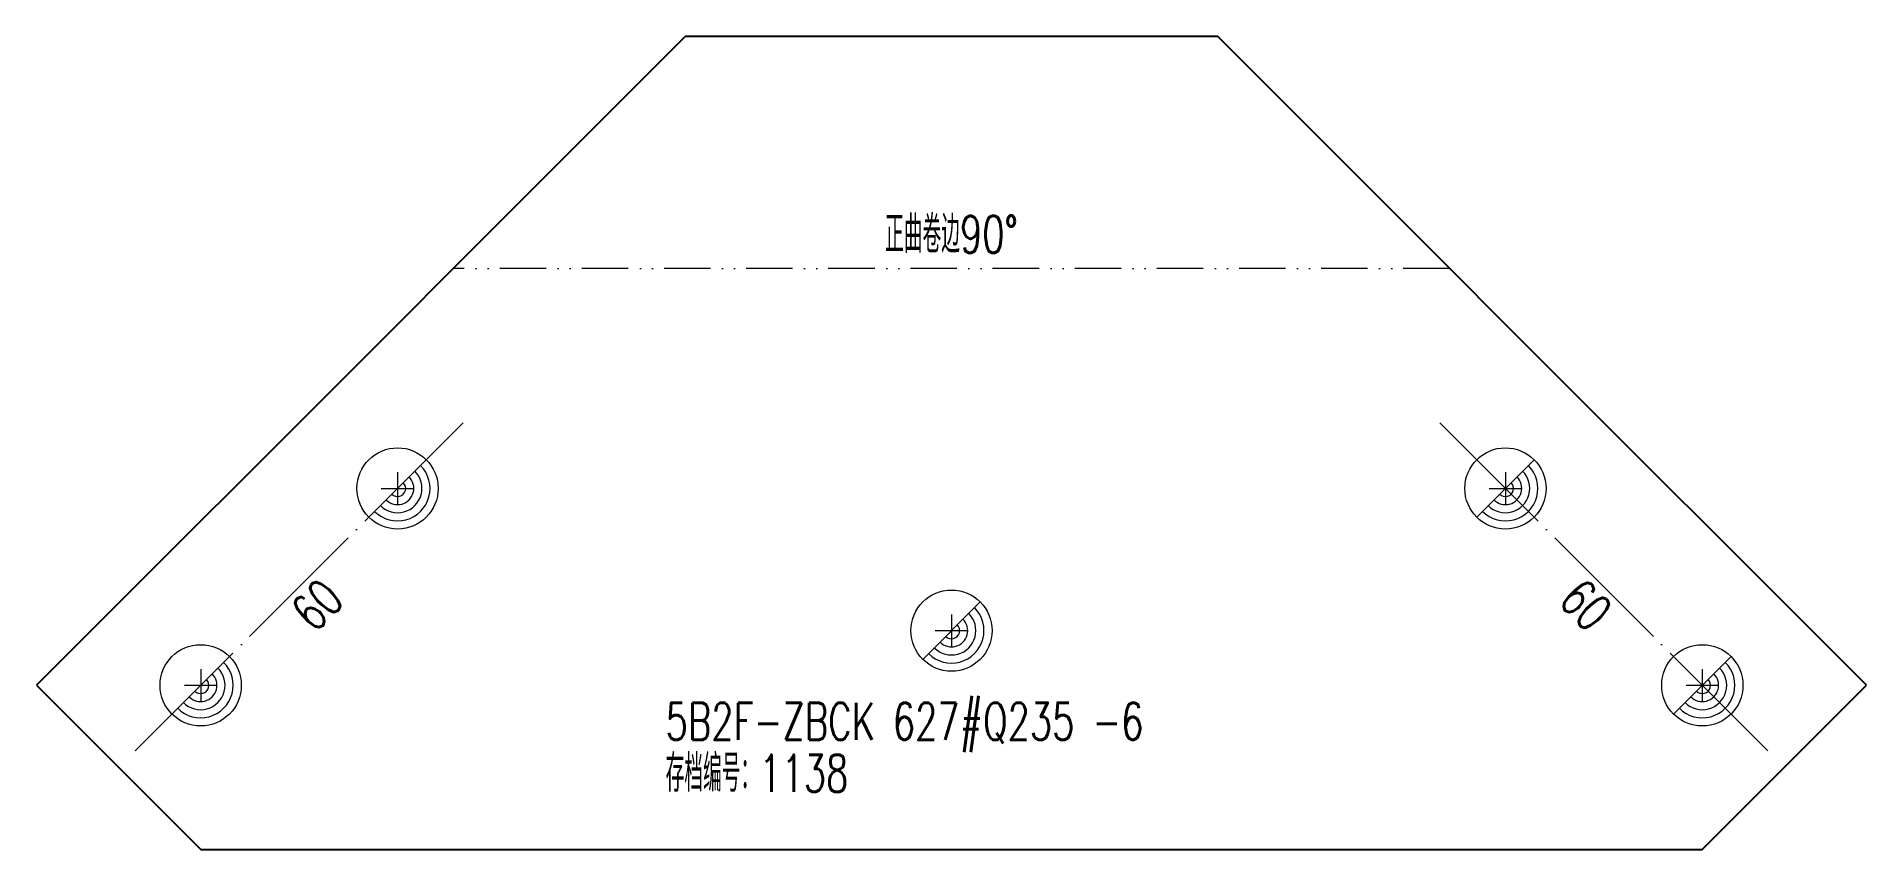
# Model space of a CAD drawing. Header units: millimetres. Extents: x -164 to 144402, y -33030 to 11430.
# Drawn here: x 120964.6 to 121358.9, y -15079.6 to -14904.4 of the extents above; entities that cross this region are included whole.
import ezdxf
from ezdxf.enums import TextEntityAlignment as Align

# ---------------------------------------------------------------- set-up
doc = ezdxf.new("R2010")
doc.units = ezdxf.units.MM
doc.header["$LTSCALE"] = 20
doc.linetypes.add('DASHDOT2X', pattern=[1.75, 1.5, -0.125, 0, -0.125])
doc.linetypes.add('DIVIDE', pattern=[0.875, 0.5, -0.125, 0, -0.125, 0, -0.125])
for name, color, linetype, lineweight in [('1', 7, 'Continuous', 25), ('11', 3, 'Continuous', 13), ('12', 7, 'Continuous', 13), ('5', 1, 'Continuous', 13), ('7', 2, 'DASHDOT2X', 13), ('8', 3, 'DIVIDE', 13)]:
    doc.layers.add(name, color=color, linetype=linetype, lineweight=lineweight)
doc.styles.get("Standard").update_dxf_attribs({"font": 'simplex', "width": 0.7, "bigfont": 'gbhzfs.shx'})

msp = doc.modelspace()

# ---------------------------------------------------------------- texts
at = {"layer": '11', "width": 0.7}
for rotation, p in [(45, (121022.274, -15024.049)), (315, (121301.294, -15024.049))]:
    msp.add_text('60', height=8, rotation=rotation, dxfattribs=at).set_placement(p, align=Align.TOP_CENTER)
at = {"layer": '12', "width": 0.7}
msp.add_text('正曲卷边90°', height=8, dxfattribs=at).set_placement((121161.784, -14953.42), align=Align.BOTTOM_CENTER)
for s, p in [('5B2F-ZBCK 627#Q235 -6 ', (121100.184, -15058.357)), ('存档编号：1138 ', (121100.184, -15069.557))]:
    msp.add_text(s, height=8, dxfattribs=at).set_placement(p, align=Align.BOTTOM_LEFT)

# ---------------------------------------------------------------- blocks, each defined once
blk = doc.blocks.new('M16')
for p, q in [((-0.707, -0.707), (0.707, 0.707)), ((-0.4, 0), (0.4, 0)), ((0, 0.4), (0, -0.4))]:
    blk.add_line(p, q)
blk.add_circle((0, 0), 1)
for radius in [0.8, 0.6, 0.4, 0.2]:
    blk.add_arc((0, 0), radius, 225, 45)

# ---------------------------------------------------------------- linework, layer by layer
at = {"layer": '1'}
for p, q in [((121054.426, -14954.42), (121104.426, -14904.42)), ((121219.142, -14904.42), (121104.426, -14904.42)), ((121269.142, -14954.42), (121219.142, -14904.42)), ((121042.426, -14966.42), (121054.426, -14954.42)), ((121281.142, -14966.42), (121269.142, -14954.42)), ((121042.426, -14966.42), (120964.645, -15044.202)), ((121358.923, -15044.202), (121281.142, -14966.42)), ((120964.645, -15044.202), (121000, -15079.557)), ((121323.568, -15079.557), (121358.923, -15044.202)), ((121000, -15079.557), (121323.568, -15079.557))]:
    msp.add_line(p, q, dxfattribs=at)
at = {"layer": '7'}
for p, q in [((121056.569, -14987.633), (120985.858, -15058.344)), ((121266.999, -14987.633), (121337.71, -15058.344))]:
    msp.add_line(p, q, dxfattribs=at)
at = {"layer": '8'}
msp.add_line((121269.142, -14954.42), (121054.426, -14954.42), dxfattribs=at)

# ---------------------------------------------------------------- block references
at = {"layer": '5', "xscale": 8.75, "yscale": 8.75, "zscale": 8.75}
for p in [(121042.426, -15001.775), (121281.142, -15001.775), (121161.784, -15032.418), (121000, -15044.202), (121323.568, -15044.202)]:
    msp.add_blockref('M16', p, dxfattribs=at)

msp.set_redraw_order([(e.dxf.handle, doc.entitydb.next_handle()) for e in msp.query("TEXT MTEXT ATTDEF DIMENSION ARC_DIMENSION")])  # texts and dimensions are drawn at this point

doc.saveas('drawing.dxf')
